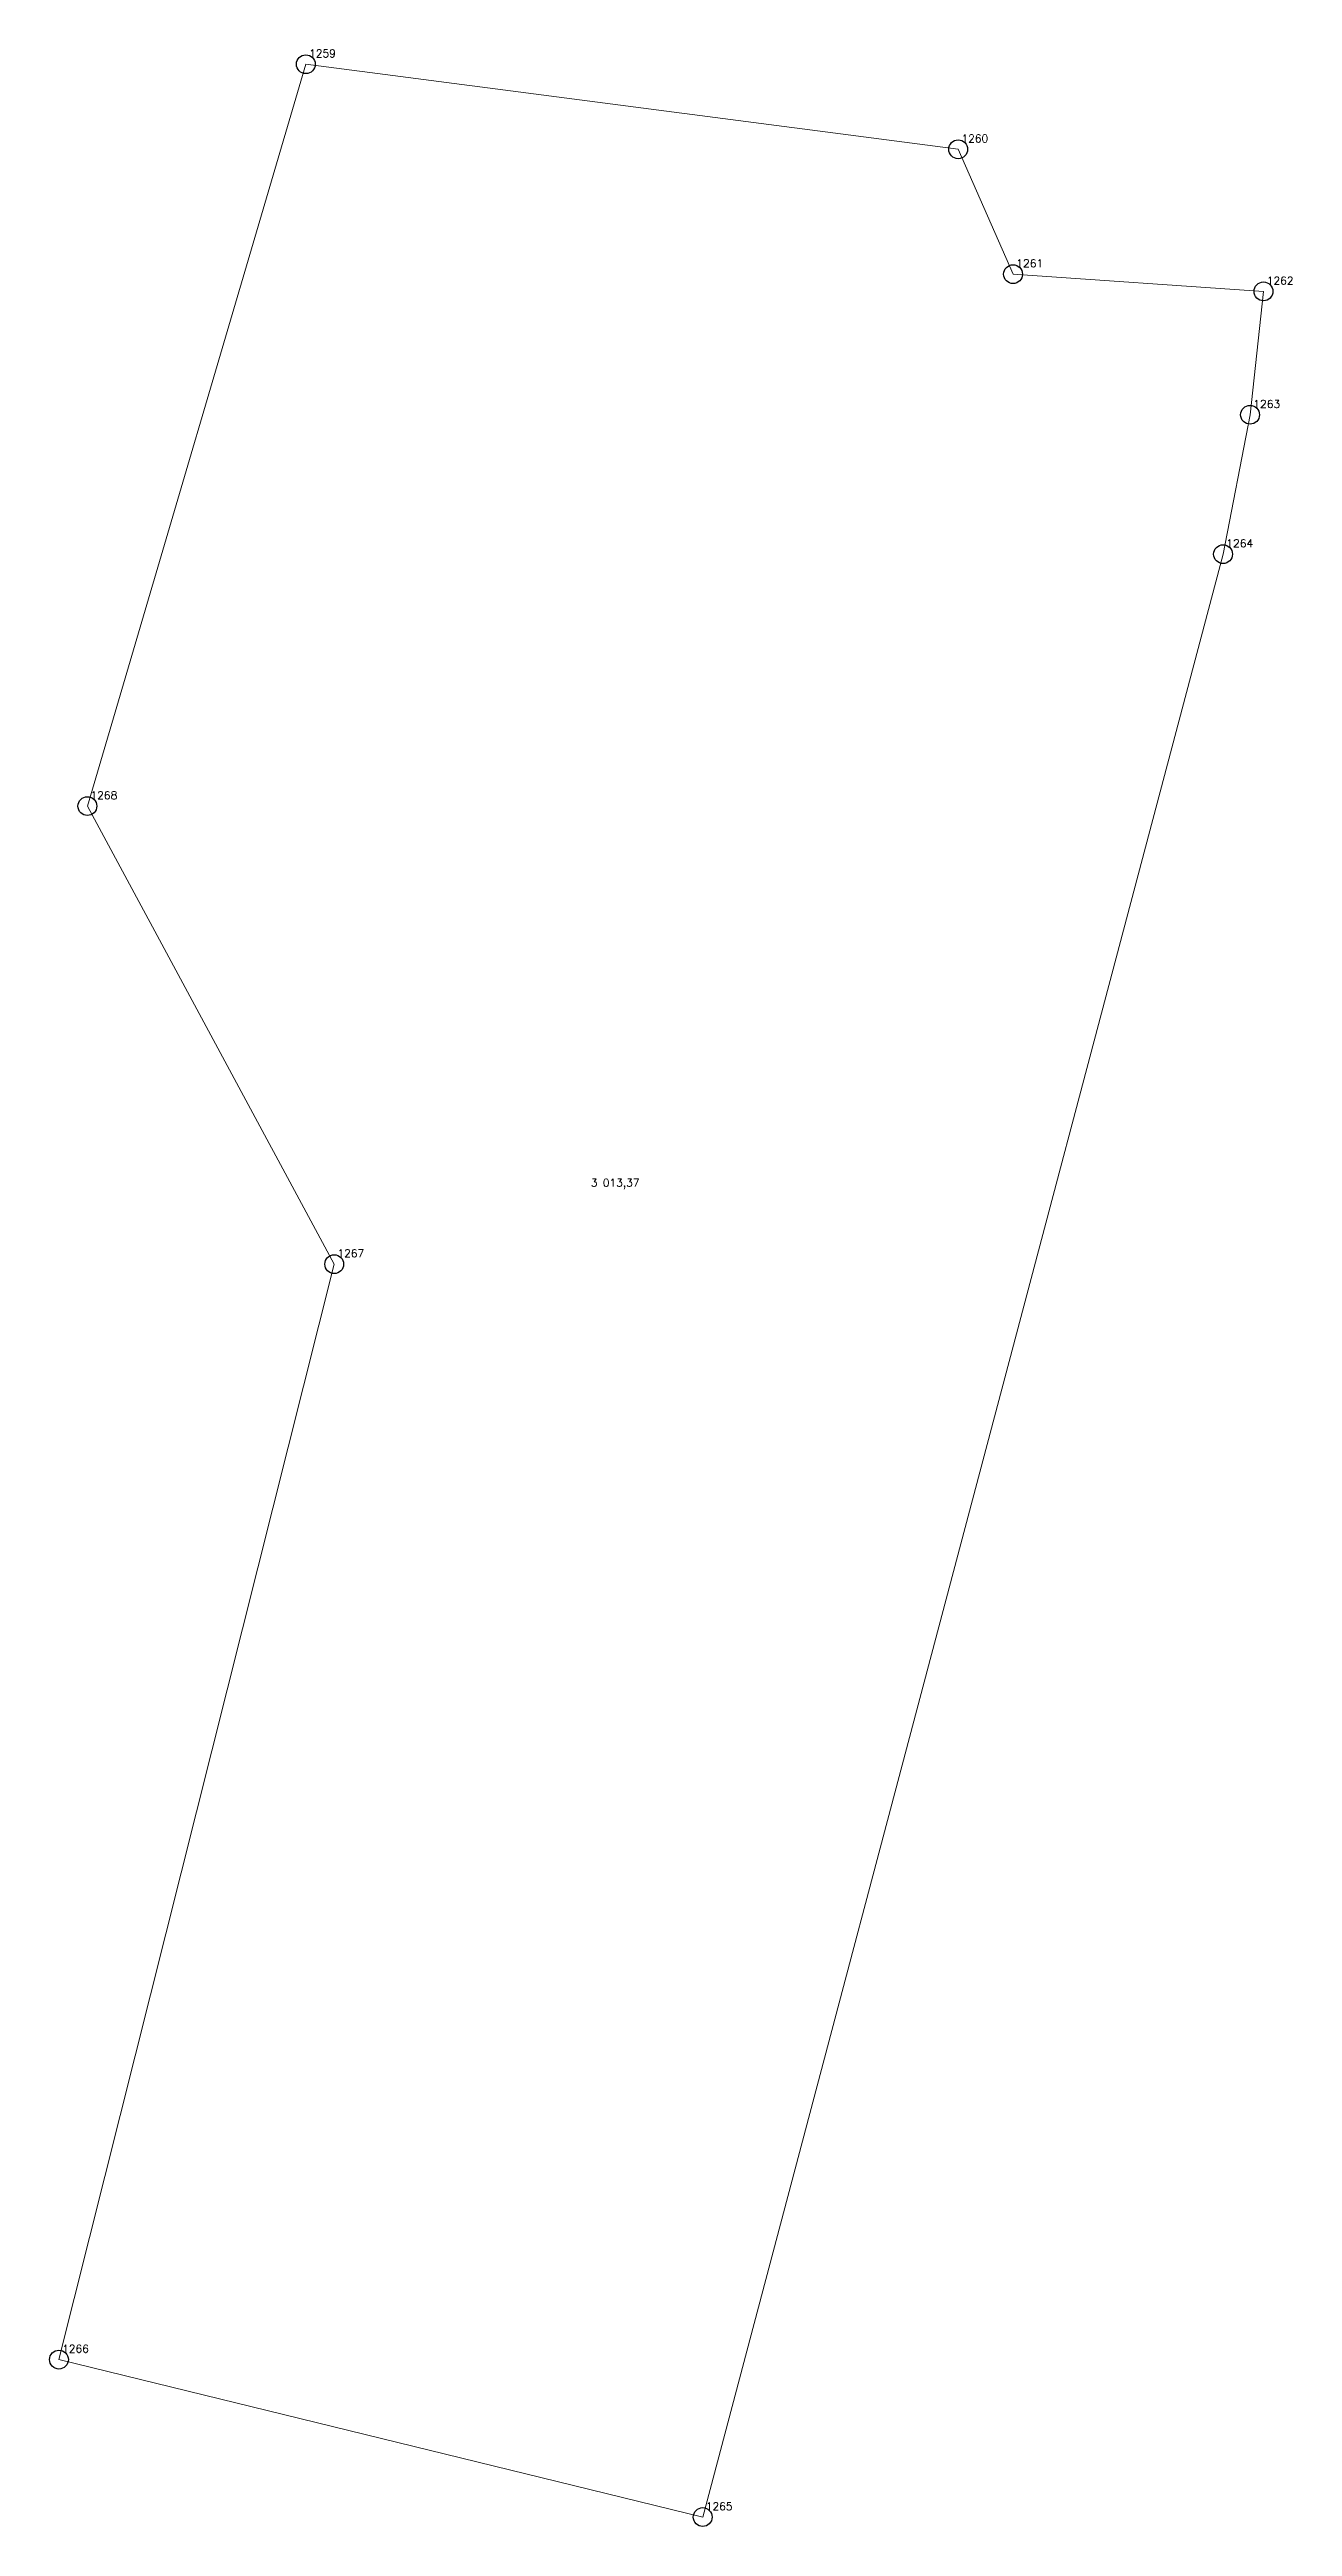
# Model space of a CAD drawing. Extents: x 1391578 to 1399811, y 355675 to 360827.
# Drawn here: x 1395216.5 to 1395266, y 360547.1 to 360645.8 of the extents above; entities that cross this region are included whole.
import ezdxf

# ---------------------------------------------------------------- set-up
doc = ezdxf.new("R2010")
doc.units = 0
doc.header["$PDMODE"] = 33
doc.header["$PDSIZE"] = 0.75
doc.layers.add('6 - утвержденные границы территорий окн', color=7, linetype='Continuous')
doc.styles.get("Standard").update_dxf_attribs({"font": 'simplex.shx'})

msp = doc.modelspace()

# ---------------------------------------------------------------- texts
at = {"layer": '6 - утвержденные границы территорий окн', "color": 7}
for s, p in [('1259', (1395226.844, 360645.515)), ('1260', (1395252.852, 360642.123)), ('1261', (1395255.039, 360637.145)), ('1262', (1395265.021, 360636.458)), ('1263', (1395264.487, 360631.538)), ('1264', (1395263.411, 360625.981)), ('1268', (1395218.135, 360615.935)), ('3 013,37', (1395238.073, 360600.487)), ('1267', (1395227.977, 360597.672)), ('1266', (1395217.003, 360553.994)), ('1265', (1395242.665, 360547.715))]:
    msp.add_text(s, height=0.3111, dxfattribs=at).set_placement(p)

# ---------------------------------------------------------------- linework, layer by layer
at = {"layer": '6 - утвержденные границы территорий окн', "color": 7, "lineweight": 20}
msp.add_lwpolyline([(1395226.715, 360645.241), (1395252.723, 360641.848), (1395254.909, 360636.871), (1395264.892, 360636.183), (1395264.357, 360631.264), (1395263.282, 360625.706), (1395242.536, 360547.441), (1395216.874, 360553.719), (1395227.848, 360597.397), (1395218.006, 360615.661), (1395226.715, 360645.241)], close=True, dxfattribs=at)
at = {"layer": '6 - утвержденные границы территорий окн'}
for p in [(1395226.715, 360645.241), (1395252.723, 360641.848), (1395254.909, 360636.871), (1395264.892, 360636.183), (1395264.357, 360631.264), (1395263.282, 360625.706), (1395218.006, 360615.661), (1395227.848, 360597.397), (1395216.874, 360553.719), (1395242.536, 360547.441)]:
    msp.add_point(p, dxfattribs=at)

msp.set_redraw_order([(e.dxf.handle, doc.entitydb.next_handle()) for e in msp.query("TEXT MTEXT ATTDEF DIMENSION ARC_DIMENSION")])  # texts and dimensions are drawn at this point

doc.saveas('drawing.dxf')
